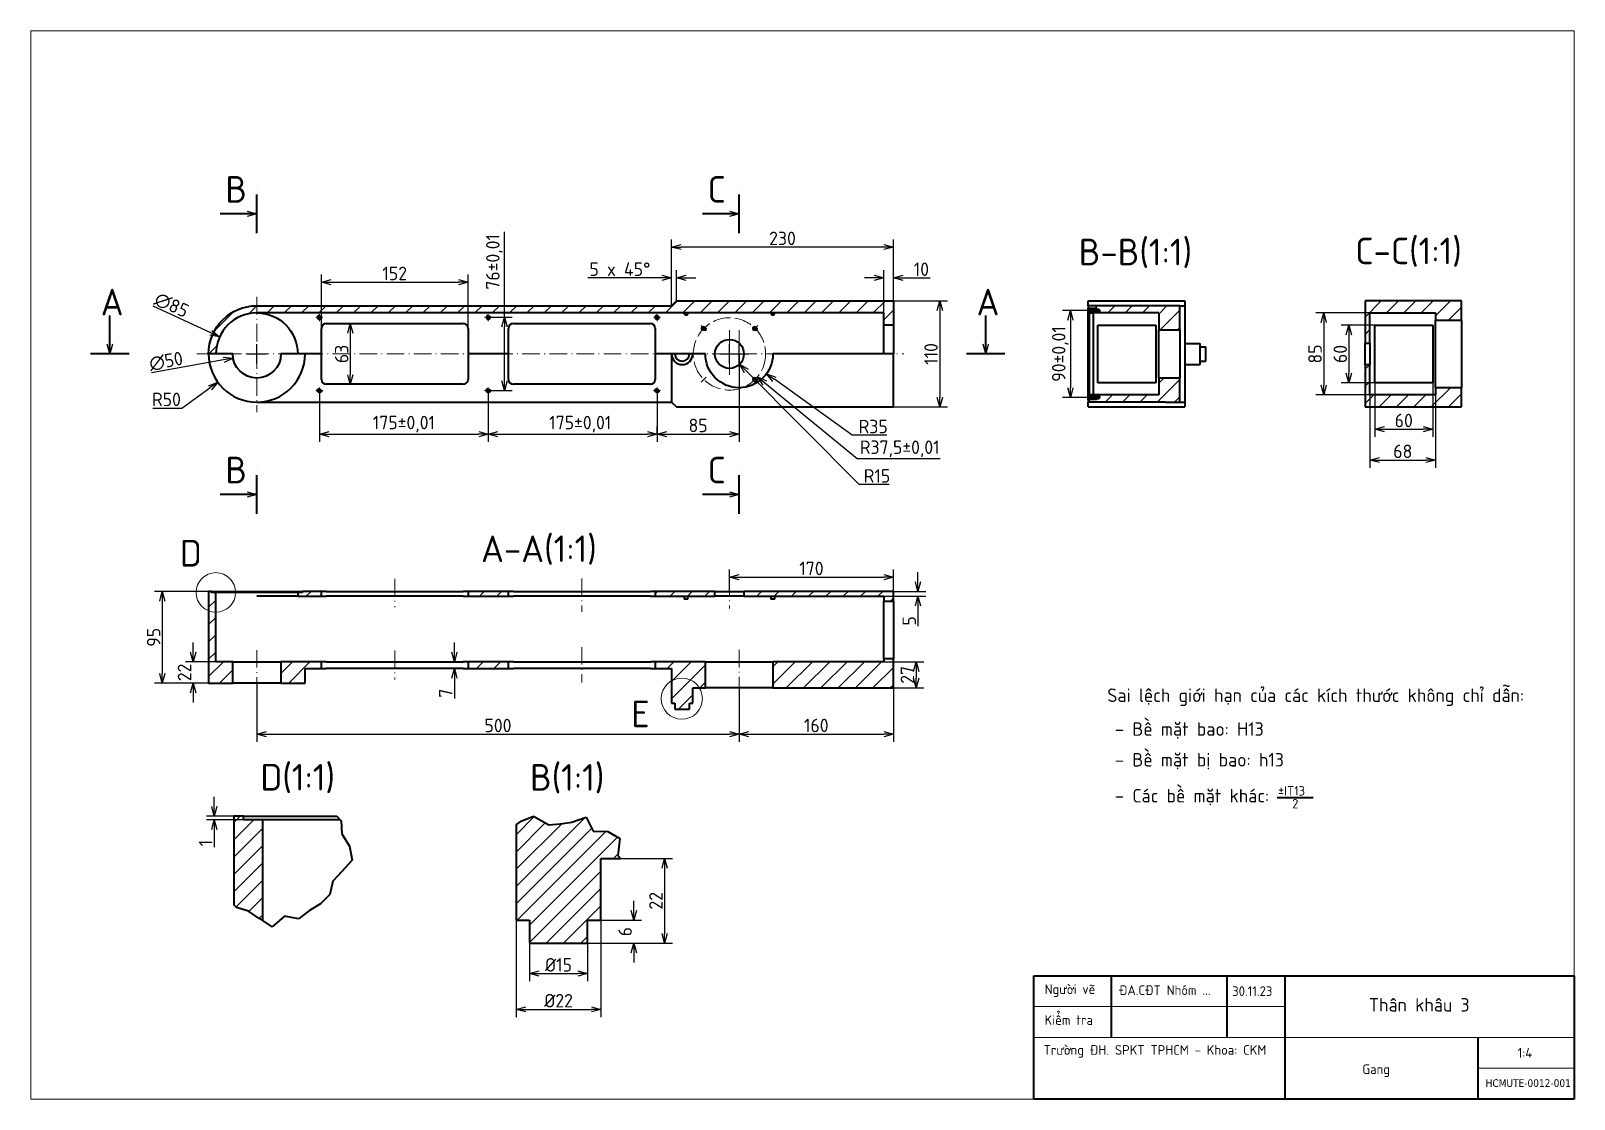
# Paper-space layout 'Sheet' of a CAD drawing. Header units: millimetres. Extents: x 10 to 410, y 10 to 287.
# The model-space entities are those that its viewports show. They can reach past a viewport. Long polylines and large blocks are cut down to what shows.
import ezdxf

# ---------------------------------------------------------------- set-up
doc = ezdxf.new("R2010")
doc.units = ezdxf.units.MM
doc.linetypes.add('Dash Dot', pattern=[7.03, 4.56, -1.14, 0.19, -1.14])
doc.linetypes.add('Dashed', pattern=[5.7, 4.56, -1.14])
for name, color, linetype, lineweight in [('AM_5', 3, 'Continuous', 25), ('DuongTam', 7, 'Dash Dot', 13), ('NetDam', 7, 'Continuous', 35), ('NetDut', 7, 'Dashed', 13), ('Netmanh', 5, 'Continuous', 13)]:
    doc.layers.add(name, color=color, linetype=linetype, lineweight=lineweight)
doc.styles.add('Note Text (ISO)', font='tcvn+7284-2003r.ttf')
doc.dimstyles.new('Default (ISO)', dxfattribs={"dimtxt": 3.5, "dimasz": 2.5, "dimexe": 2, "dimexo": 0, "dimgap": 0.5, "dimtad": 0, "dimtih": 1, "dimtoh": 1, "dimtxsty": 'Note Text (ISO)', "dimblk": 'OPEN30', "dimblk1": 'OPEN30', "dimblk2": 'OPEN90', "dimcen": 2.5, "dimclrd": 256, "dimclre": 256, "dimclrt": 256, "dimazin": 0, "dimtfac": 1, "dimtofl": 0, "dimtmove": 0, "dimatfit": 3, "dimldrblk": 'OPEN30', "dimfxl": 1, "dimtolj": 1, "dimtzin": 0, "dimlwd": -1, "dimlwe": -1, "dimarcsym": 0})
doc.dimstyles.new('Default (ISO)$0', dxfattribs={"dimtxt": 3.5, "dimasz": 2.5, "dimexe": 2, "dimexo": 0, "dimgap": 0.5, "dimtad": 1, "dimtxsty": 'Note Text (ISO)', "dimblk": 'OPEN30', "dimblk1": 'OPEN30', "dimblk2": 'OPEN90', "dimcen": 2.5, "dimclrd": 256, "dimclre": 256, "dimclrt": 256, "dimazin": 0, "dimtfac": 1, "dimtofl": 0, "dimtmove": 0, "dimatfit": 3, "dimldrblk": 'OPEN30', "dimfxl": 1, "dimtolj": 1, "dimtzin": 0, "dimlwd": -1, "dimlwe": -1, "dimarcsym": 0})
doc.dimstyles.new('Default (ISO)$3', dxfattribs={"dimtxt": 3.5, "dimasz": 2.5, "dimexe": 2, "dimexo": 0, "dimgap": 0.5, "dimtad": 1, "dimtxsty": 'Note Text (ISO)', "dimblk": 'OPEN30', "dimblk1": 'OPEN30', "dimblk2": 'OPEN90', "dimcen": 2.5, "dimclrd": 256, "dimclre": 256, "dimclrt": 256, "dimazin": 0, "dimtfac": 1, "dimtofl": 0, "dimtmove": 0, "dimatfit": 0, "dimldrblk": 'OPEN30', "dimfxl": 1, "dimtolj": 1, "dimtzin": 0, "dimlwd": -1, "dimlwe": -1, "dimarcsym": 0})
doc.dimstyles.new('Default (ISO)$4', dxfattribs={"dimtxt": 3.5, "dimasz": 2.5, "dimexe": 2, "dimexo": 0, "dimgap": 0.5, "dimtad": 1, "dimtih": 1, "dimtoh": 1, "dimtxsty": 'Note Text (ISO)', "dimblk": 'OPEN30', "dimblk1": 'OPEN30', "dimblk2": 'OPEN90', "dimcen": 2.5, "dimclrd": 256, "dimclre": 256, "dimclrt": 256, "dimazin": 0, "dimtfac": 1, "dimtofl": 0, "dimtmove": 0, "dimatfit": 3, "dimldrblk": 'OPEN30', "dimfxl": 1, "dimtolj": 1, "dimtzin": 0, "dimlwd": -1, "dimlwe": -1, "dimarcsym": 0})

psp = doc.layouts.new('Sheet')

# ---------------------------------------------------------------- texts
at = {"layer": 'NetDam', "style": 'Note Text (ISO)'}
for s, height, p in [('B', 6.9047, (60.4048, 242.4524)), ('C', 6.9047, (185.4048, 242.4524)), ('B-B(1:1)', 6.90467, (281.6075, 226.1938)), ('C-C(1:1)', 6.90467, (353.2851, 226.4866)), ('A', 6.9047, (28.1007, 213.2247)), ('A', 6.9047, (255.1038, 213.2247)), ('B', 6.9047, (60.4048, 169.6676)), ('C', 6.9047, (185.4048, 169.6676)), ('A-A(1:1)', 6.90467, (126.6946, 149.2531)), ('D', 6.9047, (48.6465, 148.1085)), ('E', 6.9047, (165.6412, 106.4203)), ('D(1:1)', 6.90467, (69.503, 90.0207)), ('B(1:1)', 6.90467, (139.3819, 89.9757))]:
    psp.add_text(s, height=height, dxfattribs=at).set_placement(p)
at = {"layer": 'NetDam', "attachment_point": 1}
for s, insert, char_height in [('{\\fTCVN 7284|b0|i0|c0|p34;Sai lệch giới hạn của các kích thước không chỉ dẫn:}', (288.981, 116.4826), 3.5), ('{\\fTCVN 7284|b0|i0|c0|p34; – Bề mặt bao: H13}', (288.8018, 107.7198), 3.5), ('{\\fTCVN 7284|b0|i0|c0|p34; – Bề mặt bị bao: h13}', (288.8018, 99.7511), 3.5), ('{\\fTCVN 7284|b0|i0|c0|p34; – Các bề mặt khác: }', (288.8018, 90.4217), 3.5), ('{\\fTCVN 7284|b0|i0|c0|p34;±IT13}', (333.2532, 91.1678), 2.45), ('{\\fTCVN 7284|b0|i0|c0|p34;2}', (336.9224, 87.8237), 2.45), ('{\\fTCVN 7284|b0|i0|c0|p34;Người vẽ}', (272.75, 39.75), 2.5), ('{\\fTCVN 7284|b0|i0|c0|p34;ĐA.CĐT Nhóm ...}', (292.04, 39.5113), 2.5), ('{\\fTCVN 7284|b0|i0|c0|p34;30.11.23}', (321.374, 39.25), 2.5), ('{\\fTCVN 7284|b0|i0|c0|p34;Thân khâu 3}', (356.8032, 36.2118), 3.5), ('{\\fTCVN 7284|b0|i0|c0|p34;Kiểm tra}', (272.75, 31.75), 2.5), ('{\\fTCVN 7284|b0|i0|c0|p34;Trường ĐH. SPKT TPHCM - Khoa: CKM}', (272.498, 24), 2.5), ('{\\fTCVN 7284|b0|i0|c0|p34;1:4}', (395.374, 23.25), 2.5), ('{\\fTCVN 7284|b0|i0|c0|p34;Gang}', (355.11, 19), 2.5), ('{\\fTahoma|b0|i0|c0|p34;\\H0.79167x;HCMUTE-0012-001}', (387.0564, 15.1551), 2.5)]:
    psp.add_mtext(s, dxfattribs=dict(at, insert=insert, char_height=char_height))

msp = doc.modelspace()

# ---------------------------------------------------------------- blocks, each defined once
blk = doc.blocks.new('_Open30')
at = {"color": 0, "linetype": 'ByBlock', "lineweight": -2}
for p, q in [((-1, 0.27), (0, 0)), ((0, 0), (-1, -0.27)), ((0, 0), (-1, 0))]:
    blk.add_line(p, q, dxfattribs=at)
blk = doc.blocks.new('*D12')
at = {"layer": 'AM_5', "linetype": 'Continuous', "transparency": 16777216}
blk.add_line((56.65, 208.72), (41.73, 215.6), dxfattribs=at)
at = {"layer": 'AM_5', "transparency": 16777216}
for p, q in [((68.57, 200.72), (68.57, 205.72)), ((66.07, 203.22), (71.07, 203.22))]:
    blk.add_line(p, q, dxfattribs=at)
at = {"layer": 'Defpoints', "color": 0, "transparency": 16777216}
for p in [(58.92, 207.67), (78.22, 198.78)]:
    blk.add_point(p, dxfattribs=at)
at = {"layer": 'AM_5', "transparency": 16777216, "xscale": 2.5, "yscale": 2.5, "zscale": 2.5, "rotation": 335.2535817564287}
blk.add_blockref('_Open30', (58.92, 207.67), dxfattribs=at)
at = {"layer": 'AM_5', "transparency": 16777216, "insert": (46.46, 215.89), "char_height": 3.5, "attachment_point": 5, "rotation": 335.2536, "style": 'Note Text (ISO)'}
blk.add_mtext('\\A1;∅85', dxfattribs=at)
blk = doc.blocks.new('_Open90')
at = {"color": 0, "linetype": 'ByBlock', "lineweight": -2}
for p, q in [((0, 0), (-1, 0)), ((-0.5, 0.5), (0, 0)), ((0, 0), (-0.5, -0.5))]:
    blk.add_line(p, q, dxfattribs=at)
blk = doc.blocks.new('*D13')
at = {"layer": 'AM_5', "transparency": 16777216}
for p, q in [((68.57, 200.72), (68.57, 205.72)), ((66.07, 203.22), (71.07, 203.22))]:
    blk.add_line(p, q, dxfattribs=at)
at = {"layer": 'AM_5', "linetype": 'Continuous', "transparency": 16777216}
blk.add_line((59.95, 201.69), (41.31, 198.36), dxfattribs=at)
at = {"layer": 'Defpoints', "color": 0, "transparency": 16777216}
for p in [(74.72, 204.32), (62.41, 202.13)]:
    blk.add_point(p, dxfattribs=at)
at = {"layer": 'AM_5', "transparency": 16777216, "xscale": 2.5, "yscale": 2.5, "zscale": 2.5, "rotation": 10.1135284750864}
blk.add_blockref('_Open30', (62.41, 202.13), dxfattribs=at)
at = {"layer": 'AM_5', "transparency": 16777216, "insert": (45.03, 201.31), "char_height": 3.5, "attachment_point": 5, "rotation": 10.1135, "style": 'Note Text (ISO)'}
blk.add_mtext('\\A1;∅50', dxfattribs=at)
blk = doc.blocks.new('*D14')
at = {"layer": 'AM_5', "transparency": 16777216}
for p, q in [((68.57, 200.72), (68.57, 205.72)), ((66.07, 203.22), (71.07, 203.22))]:
    blk.add_line(p, q, dxfattribs=at)
at = {"layer": 'AM_5', "linetype": 'Continuous', "transparency": 16777216}
for p, q in [((49.15, 189.19), (56.41, 194.44)), ((41.65, 189.19), (49.15, 189.19))]:
    blk.add_line(p, q, dxfattribs=at)
at = {"layer": 'Defpoints', "color": 0, "transparency": 16777216}
for p in [(68.57, 203.22), (58.44, 195.9)]:
    blk.add_point(p, dxfattribs=at)
at = {"layer": 'AM_5', "transparency": 16777216, "xscale": 2.5, "yscale": 2.5, "zscale": 2.5, "rotation": 35.85351249773588}
blk.add_blockref('_Open30', (58.44, 195.9), dxfattribs=at)
at = {"layer": 'AM_5', "transparency": 16777216, "insert": (45.15, 191.44), "char_height": 3.5, "attachment_point": 5, "style": 'Note Text (ISO)'}
blk.add_mtext('\\A1;R50', dxfattribs=at)
blk = doc.blocks.new('*D15')
at = {"layer": 'AM_5', "linetype": 'Continuous', "transparency": 16777216}
for p, q in [((86.57, 211.1), (94.8, 211.1)), ((92.8, 208.6), (92.8, 197.85)), ((86.57, 195.35), (94.8, 195.35))]:
    blk.add_line(p, q, dxfattribs=at)
at = {"layer": 'Defpoints', "color": 0, "transparency": 16777216}
for p in [(86.57, 211.1), (86.57, 195.35), (92.8, 195.35)]:
    blk.add_point(p, dxfattribs=at)
at = {"layer": 'AM_5', "transparency": 16777216, "xscale": 2.5, "yscale": 2.5, "zscale": 2.5}
for p, rotation in [((92.8, 211.1), 90), ((92.8, 195.35), 270)]:
    blk.add_blockref('_Open30', p, dxfattribs=dict(at, rotation=rotation))
at = {"layer": 'AM_5', "transparency": 16777216, "insert": (90.55, 203.22), "char_height": 3.5, "attachment_point": 5, "rotation": 90, "style": 'Note Text (ISO)'}
blk.add_mtext('\\A1;63', dxfattribs=at)
blk = doc.blocks.new('*D16')
at = {"layer": 'AM_5', "linetype": 'Continuous', "transparency": 16777216}
for p, q in [((132.75, 212.72), (132.75, 234.86)), ((128.57, 212.72), (134.75, 212.72)), ((132.75, 196.22), (132.75, 210.22)), ((128.57, 193.72), (134.75, 193.72))]:
    blk.add_line(p, q, dxfattribs=at)
at = {"layer": 'Defpoints', "color": 0, "transparency": 16777216}
for p in [(128.57, 212.72), (128.57, 193.72), (132.75, 193.72)]:
    blk.add_point(p, dxfattribs=at)
at = {"layer": 'AM_5', "transparency": 16777216, "xscale": 2.5, "yscale": 2.5, "zscale": 2.5}
for p, rotation in [((132.75, 212.72), 90), ((132.75, 193.72), 270)]:
    blk.add_blockref('_Open30', p, dxfattribs=dict(at, rotation=rotation))
at = {"layer": 'AM_5', "transparency": 16777216, "insert": (130.15, 227.1), "char_height": 3.5, "attachment_point": 5, "rotation": 90, "style": 'Note Text (ISO)'}
blk.add_mtext('\\A1;76{}{\\C2;%%p0,01}', dxfattribs=at)
blk = doc.blocks.new('*D17')
at = {"layer": 'AM_5', "linetype": 'Continuous', "transparency": 16777216}
for p, q in [((85.32, 209.85), (85.32, 223.85)), ((87.82, 221.85), (120.82, 221.85)), ((123.32, 209.85), (123.32, 223.85))]:
    blk.add_line(p, q, dxfattribs=at)
at = {"layer": 'Defpoints', "color": 0, "transparency": 16777216}
for p in [(123.32, 221.85), (85.32, 209.85), (123.32, 209.85)]:
    blk.add_point(p, dxfattribs=at)
at = {"layer": 'AM_5', "transparency": 16777216, "xscale": 2.5, "yscale": 2.5, "zscale": 2.5, "rotation": 180}
blk.add_blockref('_Open30', (85.32, 221.85), dxfattribs=at)
at = {"layer": 'AM_5', "transparency": 16777216, "xscale": 2.5, "yscale": 2.5, "zscale": 2.5}
blk.add_blockref('_Open30', (123.32, 221.85), dxfattribs=at)
at = {"layer": 'AM_5', "transparency": 16777216, "insert": (104.32, 224.1), "char_height": 3.5, "attachment_point": 5, "style": 'Note Text (ISO)'}
blk.add_mtext('\\A1;152', dxfattribs=at)
blk = doc.blocks.new('*D18')
at = {"layer": 'AM_5', "linetype": 'Continuous', "transparency": 16777216}
for p, q in [((84.82, 193.72), (84.82, 180.43)), ((128.57, 193.72), (128.57, 180.43)), ((87.32, 182.43), (126.07, 182.43))]:
    blk.add_line(p, q, dxfattribs=at)
at = {"layer": 'Defpoints', "color": 0, "transparency": 16777216}
for p in [(84.82, 193.72), (128.57, 193.72), (128.57, 182.43)]:
    blk.add_point(p, dxfattribs=at)
at = {"layer": 'AM_5', "transparency": 16777216, "xscale": 2.5, "yscale": 2.5, "zscale": 2.5, "rotation": 180}
blk.add_blockref('_Open30', (84.82, 182.43), dxfattribs=at)
at = {"layer": 'AM_5', "transparency": 16777216, "xscale": 2.5, "yscale": 2.5, "zscale": 2.5}
blk.add_blockref('_Open30', (128.57, 182.43), dxfattribs=at)
at = {"layer": 'AM_5', "transparency": 16777216, "insert": (106.69, 185.03), "char_height": 3.5, "attachment_point": 5, "style": 'Note Text (ISO)'}
blk.add_mtext('\\A1;175±0,01', dxfattribs=at)
blk = doc.blocks.new('*D19')
at = {"layer": 'AM_5', "linetype": 'Continuous', "transparency": 16777216}
for p, q in [((128.57, 193.72), (128.57, 180.43)), ((172.32, 193.72), (172.32, 180.43)), ((131.07, 182.43), (169.82, 182.43))]:
    blk.add_line(p, q, dxfattribs=at)
at = {"layer": 'Defpoints', "color": 0, "transparency": 16777216}
for p in [(128.57, 193.72), (172.32, 193.72), (172.32, 182.43)]:
    blk.add_point(p, dxfattribs=at)
at = {"layer": 'AM_5', "transparency": 16777216, "xscale": 2.5, "yscale": 2.5, "zscale": 2.5, "rotation": 180}
blk.add_blockref('_Open30', (128.57, 182.43), dxfattribs=at)
at = {"layer": 'AM_5', "transparency": 16777216, "xscale": 2.5, "yscale": 2.5, "zscale": 2.5}
blk.add_blockref('_Open30', (172.32, 182.43), dxfattribs=at)
at = {"layer": 'AM_5', "transparency": 16777216, "insert": (152.4, 185.03), "char_height": 3.5, "attachment_point": 5, "style": 'Note Text (ISO)'}
blk.add_mtext('\\A1;175±0,01', dxfattribs=at)
blk = doc.blocks.new('*U20')
at = {"layer": 'NetDut'}
blk.add_line((0.66, -0.66), (-0.66, 0.66), dxfattribs=at)
blk = doc.blocks.new('*U21')
at = {"layer": 'NetDut', "color": 0, "linetype": 'ByBlock', "lineweight": -2, "transparency": 16777216}
blk.add_blockref('*U20', (184.39, 178.78), dxfattribs=at)
for p, rotation in [((197.75, 178.78), 270), ((184.39, 165.42), 90.00000000000001), ((197.75, 165.42), 180)]:
    blk.add_blockref('*U20', p, dxfattribs=dict(at, rotation=rotation))
blk = doc.blocks.new('*D22')
at = {"layer": 'AM_5', "linetype": 'Continuous', "transparency": 16777216}
for p, q in [((176.07, 215.72), (176.07, 224.94)), ((177.32, 216.97), (177.32, 224.94)), ((173.57, 222.94), (154.32, 222.94)), ((179.82, 222.94), (182.32, 222.94))]:
    blk.add_line(p, q, dxfattribs=at)
at = {"layer": 'Defpoints', "color": 0, "transparency": 16777216}
for p in [(177.32, 222.94), (177.32, 216.97), (176.07, 215.72)]:
    blk.add_point(p, dxfattribs=at)
at = {"layer": 'AM_5', "transparency": 16777216, "xscale": 2.5, "yscale": 2.5, "zscale": 2.5}
blk.add_blockref('_Open30', (176.07, 222.94), dxfattribs=at)
at = {"layer": 'AM_5', "transparency": 16777216, "xscale": 2.5, "yscale": 2.5, "zscale": 2.5, "rotation": 180}
blk.add_blockref('_Open30', (177.32, 222.94), dxfattribs=at)
at = {"layer": 'AM_5', "transparency": 16777216, "insert": (162.69, 225.2), "char_height": 3.5, "attachment_point": 5, "style": 'Note Text (ISO)'}
blk.add_mtext('\\A1;5 x 45%%D', dxfattribs=at)
blk = doc.blocks.new('*D23')
at = {"layer": 'AM_5', "linetype": 'Continuous', "transparency": 16777216}
for p, q in [((176.07, 215.72), (176.07, 232.94)), ((233.57, 216.97), (233.57, 232.94)), ((231.07, 230.94), (178.57, 230.94))]:
    blk.add_line(p, q, dxfattribs=at)
at = {"layer": 'Defpoints', "color": 0, "transparency": 16777216}
for p in [(176.07, 230.94), (233.57, 216.97), (176.07, 215.72)]:
    blk.add_point(p, dxfattribs=at)
at = {"layer": 'AM_5', "transparency": 16777216, "xscale": 2.5, "yscale": 2.5, "zscale": 2.5, "rotation": 180}
blk.add_blockref('_Open30', (176.07, 230.94), dxfattribs=at)
at = {"layer": 'AM_5', "transparency": 16777216, "xscale": 2.5, "yscale": 2.5, "zscale": 2.5}
blk.add_blockref('_Open30', (233.57, 230.94), dxfattribs=at)
at = {"layer": 'AM_5', "transparency": 16777216, "insert": (204.82, 233.19), "char_height": 3.5, "attachment_point": 5, "style": 'Note Text (ISO)'}
blk.add_mtext('\\A1;230', dxfattribs=at)
blk = doc.blocks.new('*D24')
at = {"layer": 'AM_5', "linetype": 'Continuous', "transparency": 16777216}
for p, q in [((193.57, 203.22), (193.57, 180.43)), ((172.32, 182.43), (172.32, 184.43)), ((174.82, 182.43), (191.07, 182.43))]:
    blk.add_line(p, q, dxfattribs=at)
at = {"layer": 'Defpoints', "color": 0, "transparency": 16777216}
for p in [(193.57, 203.22), (172.32, 182.43), (193.57, 182.43)]:
    blk.add_point(p, dxfattribs=at)
at = {"layer": 'AM_5', "transparency": 16777216, "xscale": 2.5, "yscale": 2.5, "zscale": 2.5, "rotation": 180}
blk.add_blockref('_Open30', (172.32, 182.43), dxfattribs=at)
at = {"layer": 'AM_5', "transparency": 16777216, "xscale": 2.5, "yscale": 2.5, "zscale": 2.5}
blk.add_blockref('_Open30', (193.57, 182.43), dxfattribs=at)
at = {"layer": 'AM_5', "transparency": 16777216, "insert": (182.94, 184.68), "char_height": 3.5, "attachment_point": 5, "style": 'Note Text (ISO)'}
blk.add_mtext('\\A1;85', dxfattribs=at)
blk = doc.blocks.new('*D25')
at = {"layer": 'AM_5', "linetype": 'Continuous', "transparency": 16777216}
for p, q in [((231.07, 213.85), (231.07, 224.94)), ((233.57, 216.97), (233.57, 224.94)), ((228.57, 222.94), (226.07, 222.94)), ((236.07, 222.94), (243.07, 222.94))]:
    blk.add_line(p, q, dxfattribs=at)
at = {"layer": 'Defpoints', "color": 0, "transparency": 16777216}
for p in [(233.57, 222.94), (233.57, 216.97), (231.07, 213.85)]:
    blk.add_point(p, dxfattribs=at)
at = {"layer": 'AM_5', "transparency": 16777216, "xscale": 2.5, "yscale": 2.5, "zscale": 2.5}
blk.add_blockref('_Open30', (231.07, 222.94), dxfattribs=at)
at = {"layer": 'AM_5', "transparency": 16777216, "xscale": 2.5, "yscale": 2.5, "zscale": 2.5, "rotation": 180}
blk.add_blockref('_Open30', (233.57, 222.94), dxfattribs=at)
at = {"layer": 'AM_5', "transparency": 16777216, "insert": (240.82, 225.19), "char_height": 3.5, "attachment_point": 5, "style": 'Note Text (ISO)'}
blk.add_mtext('\\A1;10', dxfattribs=at)
blk = doc.blocks.new('*D26')
at = {"layer": 'AM_5', "linetype": 'Continuous', "transparency": 16777216}
for p, q in [((233.57, 216.97), (247.57, 216.97)), ((245.57, 214.47), (245.57, 191.97)), ((233.57, 189.47), (247.57, 189.47))]:
    blk.add_line(p, q, dxfattribs=at)
at = {"layer": 'Defpoints', "color": 0, "transparency": 16777216}
for p in [(233.57, 216.97), (233.57, 189.47), (245.57, 189.47)]:
    blk.add_point(p, dxfattribs=at)
at = {"layer": 'AM_5', "transparency": 16777216, "xscale": 2.5, "yscale": 2.5, "zscale": 2.5}
for p, rotation in [((245.57, 216.97), 90), ((245.57, 189.47), 270)]:
    blk.add_blockref('_Open30', p, dxfattribs=dict(at, rotation=rotation))
at = {"layer": 'AM_5', "transparency": 16777216, "insert": (243.32, 203.22), "char_height": 3.5, "attachment_point": 5, "rotation": 90, "style": 'Note Text (ISO)'}
blk.add_mtext('\\A1;110', dxfattribs=at)
blk = doc.blocks.new('*D30')
at = {"layer": 'AM_5', "transparency": 16777216}
for p, q in [((193.57, 200.72), (193.57, 205.72)), ((191.07, 203.22), (196.07, 203.22))]:
    blk.add_line(p, q, dxfattribs=at)
at = {"layer": 'AM_5', "linetype": 'Continuous', "transparency": 16777216}
for p, q in [((222.84, 182.15), (202.7, 196.65)), ((231.83, 182.15), (222.84, 182.15))]:
    blk.add_line(p, q, dxfattribs=at)
at = {"layer": 'Defpoints', "color": 0, "transparency": 16777216}
for p in [(193.57, 203.22), (200.67, 198.11)]:
    blk.add_point(p, dxfattribs=at)
at = {"layer": 'AM_5', "transparency": 16777216, "xscale": 2.5, "yscale": 2.5, "zscale": 2.5, "rotation": 144.2528521503853}
blk.add_blockref('_Open30', (200.67, 198.11), dxfattribs=at)
at = {"layer": 'AM_5', "transparency": 16777216, "insert": (228.33, 184.4), "char_height": 3.5, "attachment_point": 5, "style": 'Note Text (ISO)'}
blk.add_mtext('\\A1;R35', dxfattribs=at)
blk = doc.blocks.new('*D31')
at = {"layer": 'AM_5', "transparency": 16777216}
for p, q in [((191.07, 200.72), (191.07, 205.72)), ((188.57, 203.22), (193.57, 203.22))]:
    blk.add_line(p, q, dxfattribs=at)
at = {"layer": 'AM_5', "linetype": 'Continuous', "transparency": 16777216}
for p, q in [((224.2, 176.03), (200.25, 195.69)), ((245.7, 176.03), (224.2, 176.03))]:
    blk.add_line(p, q, dxfattribs=at)
at = {"layer": 'Defpoints', "color": 0, "transparency": 16777216}
for p in [(191.07, 203.22), (198.31, 197.28)]:
    blk.add_point(p, dxfattribs=at)
at = {"layer": 'AM_5', "transparency": 16777216, "xscale": 2.5, "yscale": 2.5, "zscale": 2.5, "rotation": 140.6210677194201}
blk.add_blockref('_Open30', (198.31, 197.28), dxfattribs=at)
at = {"layer": 'AM_5', "transparency": 16777216, "insert": (235.2, 178.63), "char_height": 3.5, "attachment_point": 5, "style": 'Note Text (ISO)'}
blk.add_mtext('\\A1;R37,5{}{\\C2;%%p0,01}', dxfattribs=at)
blk = doc.blocks.new('*D32')
at = {"layer": 'AM_5', "transparency": 16777216}
for p, q in [((191.07, 200.72), (191.07, 205.72)), ((188.57, 203.22), (193.57, 203.22))]:
    blk.add_line(p, q, dxfattribs=at)
at = {"layer": 'AM_5', "linetype": 'Continuous', "transparency": 16777216}
for p, q in [((224.7, 169.35), (195.47, 198.79)), ((232.46, 169.35), (224.7, 169.35))]:
    blk.add_line(p, q, dxfattribs=at)
at = {"layer": 'Defpoints', "color": 0, "transparency": 16777216}
for p in [(191.07, 203.22), (193.71, 200.56)]:
    blk.add_point(p, dxfattribs=at)
at = {"layer": 'AM_5', "transparency": 16777216, "xscale": 2.5, "yscale": 2.5, "zscale": 2.5, "rotation": 134.7881764772438}
blk.add_blockref('_Open30', (193.71, 200.56), dxfattribs=at)
at = {"layer": 'AM_5', "transparency": 16777216, "insert": (229.31, 171.6), "char_height": 3.5, "attachment_point": 5, "style": 'Note Text (ISO)'}
blk.add_mtext('\\A1;R15', dxfattribs=at)
blk = doc.blocks.new('*D34')
at = {"layer": 'AM_5', "linetype": 'Continuous', "transparency": 16777216}
for p, q in [((286.32, 214.47), (277.43, 214.47)), ((279.43, 211.97), (279.43, 194.47)), ((286.32, 191.97), (277.43, 191.97))]:
    blk.add_line(p, q, dxfattribs=at)
at = {"layer": 'Defpoints', "color": 0, "transparency": 16777216}
for p in [(286.32, 214.47), (279.43, 191.97), (286.32, 191.97)]:
    blk.add_point(p, dxfattribs=at)
at = {"layer": 'AM_5', "transparency": 16777216, "xscale": 2.5, "yscale": 2.5, "zscale": 2.5}
for p, rotation in [((279.43, 214.47), 90), ((279.43, 191.97), 270)]:
    blk.add_blockref('_Open30', p, dxfattribs=dict(at, rotation=rotation))
at = {"layer": 'AM_5', "transparency": 16777216, "insert": (276.83, 203.22), "char_height": 3.5, "attachment_point": 5, "rotation": 90, "style": 'Note Text (ISO)'}
blk.add_mtext('\\A1;90{}{\\C2;%%p0,01}', dxfattribs=at)
blk = doc.blocks.new('*D35')
at = {"layer": 'AM_5', "linetype": 'Continuous', "transparency": 16777216}
for p, q in [((358.34, 210.72), (349.63, 210.72)), ((351.63, 208.22), (351.63, 198.22)), ((358.34, 195.72), (349.63, 195.72))]:
    blk.add_line(p, q, dxfattribs=at)
at = {"layer": 'Defpoints', "color": 0, "transparency": 16777216}
for p in [(358.34, 210.72), (351.63, 195.72), (358.34, 195.72)]:
    blk.add_point(p, dxfattribs=at)
at = {"layer": 'AM_5', "transparency": 16777216, "xscale": 2.5, "yscale": 2.5, "zscale": 2.5}
for p, rotation in [((351.63, 210.72), 90), ((351.63, 195.72), 270)]:
    blk.add_blockref('_Open30', p, dxfattribs=dict(at, rotation=rotation))
at = {"layer": 'AM_5', "transparency": 16777216, "insert": (349.38, 203.22), "char_height": 3.5, "attachment_point": 5, "rotation": 90, "style": 'Note Text (ISO)'}
blk.add_mtext('\\A1;60', dxfattribs=at)
blk = doc.blocks.new('*D36')
at = {"layer": 'AM_5', "linetype": 'Continuous', "transparency": 16777216}
for p, q in [((357.09, 213.85), (343.09, 213.85)), ((345.09, 211.35), (345.09, 195.1)), ((357.09, 192.6), (343.09, 192.6))]:
    blk.add_line(p, q, dxfattribs=at)
at = {"layer": 'Defpoints', "color": 0, "transparency": 16777216}
for p in [(357.09, 213.85), (345.09, 192.6), (357.09, 192.6)]:
    blk.add_point(p, dxfattribs=at)
at = {"layer": 'AM_5', "transparency": 16777216, "xscale": 2.5, "yscale": 2.5, "zscale": 2.5}
for p, rotation in [((345.09, 213.85), 90), ((345.09, 192.6), 270)]:
    blk.add_blockref('_Open30', p, dxfattribs=dict(at, rotation=rotation))
at = {"layer": 'AM_5', "transparency": 16777216, "insert": (342.84, 203.22), "char_height": 3.5, "attachment_point": 5, "rotation": 90, "style": 'Note Text (ISO)'}
blk.add_mtext('\\A1;85', dxfattribs=at)
blk = doc.blocks.new('*D37')
at = {"layer": 'AM_5', "linetype": 'Continuous', "transparency": 16777216}
for p, q in [((358.34, 195.72), (358.34, 181.72)), ((373.34, 195.72), (373.34, 181.72)), ((360.84, 183.72), (370.84, 183.72))]:
    blk.add_line(p, q, dxfattribs=at)
at = {"layer": 'Defpoints', "color": 0, "transparency": 16777216}
for p in [(358.34, 195.72), (373.34, 195.72), (373.34, 183.72)]:
    blk.add_point(p, dxfattribs=at)
at = {"layer": 'AM_5', "transparency": 16777216, "xscale": 2.5, "yscale": 2.5, "zscale": 2.5, "rotation": 180}
blk.add_blockref('_Open30', (358.34, 183.72), dxfattribs=at)
at = {"layer": 'AM_5', "transparency": 16777216, "xscale": 2.5, "yscale": 2.5, "zscale": 2.5}
blk.add_blockref('_Open30', (373.34, 183.72), dxfattribs=at)
at = {"layer": 'AM_5', "transparency": 16777216, "insert": (365.84, 185.97), "char_height": 3.5, "attachment_point": 5, "style": 'Note Text (ISO)'}
blk.add_mtext('\\A1;60', dxfattribs=at)
blk = doc.blocks.new('*D38')
at = {"layer": 'AM_5', "linetype": 'Continuous', "transparency": 16777216}
for p, q in [((357.09, 192.6), (357.09, 173.72)), ((374.09, 192.6), (374.09, 173.72)), ((359.59, 175.72), (371.59, 175.72))]:
    blk.add_line(p, q, dxfattribs=at)
at = {"layer": 'Defpoints', "color": 0, "transparency": 16777216}
for p in [(357.09, 192.6), (374.09, 192.6), (374.09, 175.72)]:
    blk.add_point(p, dxfattribs=at)
at = {"layer": 'AM_5', "transparency": 16777216, "xscale": 2.5, "yscale": 2.5, "zscale": 2.5, "rotation": 180}
blk.add_blockref('_Open30', (357.09, 175.72), dxfattribs=at)
at = {"layer": 'AM_5', "transparency": 16777216, "xscale": 2.5, "yscale": 2.5, "zscale": 2.5}
blk.add_blockref('_Open30', (374.09, 175.72), dxfattribs=at)
at = {"layer": 'AM_5', "transparency": 16777216, "insert": (365.59, 177.97), "char_height": 3.5, "attachment_point": 5, "style": 'Note Text (ISO)'}
blk.add_mtext('\\A1;68', dxfattribs=at)
blk = doc.blocks.new('*D39')
at = {"layer": 'AM_5', "linetype": 'Continuous', "transparency": 16777216}
for p, q in [((56.07, 141.64), (42.07, 141.64)), ((44.07, 139.14), (44.07, 120.39)), ((56.07, 117.89), (42.07, 117.89))]:
    blk.add_line(p, q, dxfattribs=at)
at = {"layer": 'Defpoints', "color": 0, "transparency": 16777216}
for p in [(56.07, 141.64), (44.07, 117.89), (56.07, 117.89)]:
    blk.add_point(p, dxfattribs=at)
at = {"layer": 'AM_5', "transparency": 16777216, "xscale": 2.5, "yscale": 2.5, "zscale": 2.5}
for p, rotation in [((44.07, 141.64), 90), ((44.07, 117.89), 270)]:
    blk.add_blockref('_Open30', p, dxfattribs=dict(at, rotation=rotation))
at = {"layer": 'AM_5', "transparency": 16777216, "insert": (41.82, 129.76), "char_height": 3.5, "attachment_point": 5, "rotation": 90, "style": 'Note Text (ISO)'}
blk.add_mtext('\\A1;95', dxfattribs=at)
blk = doc.blocks.new('*D40')
at = {"layer": 'AM_5', "linetype": 'Continuous', "transparency": 16777216}
for p, q in [((52.07, 125.89), (52.07, 128.39)), ((57.94, 123.39), (50.07, 123.39)), ((56.07, 117.89), (50.07, 117.89)), ((52.07, 115.39), (52.07, 112.89))]:
    blk.add_line(p, q, dxfattribs=at)
at = {"layer": 'Defpoints', "color": 0, "transparency": 16777216}
for p in [(57.94, 123.39), (52.07, 117.89), (56.07, 117.89)]:
    blk.add_point(p, dxfattribs=at)
at = {"layer": 'AM_5', "transparency": 16777216, "xscale": 2.5, "yscale": 2.5, "zscale": 2.5}
for p, rotation in [((52.07, 123.39), 270), ((52.07, 117.89), 90)]:
    blk.add_blockref('_Open30', p, dxfattribs=dict(at, rotation=rotation))
at = {"layer": 'AM_5', "transparency": 16777216, "insert": (49.82, 120.64), "char_height": 3.5, "attachment_point": 5, "rotation": 90, "style": 'Note Text (ISO)'}
blk.add_mtext('\\A1;22', dxfattribs=at)
blk = doc.blocks.new('*D41')
at = {"layer": 'AM_5', "linetype": 'Continuous', "transparency": 16777216}
for p, q in [((119.77, 125.89), (119.77, 128.39)), ((123.32, 123.39), (117.77, 123.39)), ((123.32, 121.64), (117.77, 121.64)), ((119.77, 119.14), (119.77, 113.89))]:
    blk.add_line(p, q, dxfattribs=at)
at = {"layer": 'Defpoints', "color": 0, "transparency": 16777216}
for p in [(119.77, 121.64), (123.32, 123.39), (123.32, 121.64)]:
    blk.add_point(p, dxfattribs=at)
at = {"layer": 'AM_5', "transparency": 16777216, "xscale": 2.5, "yscale": 2.5, "zscale": 2.5}
for p, rotation in [((119.77, 123.39), 270), ((119.77, 121.64), 90)]:
    blk.add_blockref('_Open30', p, dxfattribs=dict(at, rotation=rotation))
at = {"layer": 'AM_5', "transparency": 16777216, "insert": (117.52, 115.26), "char_height": 3.5, "attachment_point": 5, "rotation": 90, "style": 'Note Text (ISO)'}
blk.add_mtext('\\A1;7', dxfattribs=at)
blk = doc.blocks.new('*D42')
at = {"layer": 'AM_5', "linetype": 'Continuous', "transparency": 16777216}
for p, q in [((239.93, 144.14), (239.93, 146.64)), ((231.07, 140.39), (241.93, 140.39)), ((233.57, 141.64), (241.93, 141.64)), ((239.93, 137.89), (239.93, 132.64))]:
    blk.add_line(p, q, dxfattribs=at)
at = {"layer": 'Defpoints', "color": 0, "transparency": 16777216}
for p in [(231.07, 140.39), (233.57, 141.64), (239.93, 140.39)]:
    blk.add_point(p, dxfattribs=at)
at = {"layer": 'AM_5', "transparency": 16777216, "xscale": 2.5, "yscale": 2.5, "zscale": 2.5}
for p, rotation in [((239.93, 141.64), 270), ((239.93, 140.39), 90)]:
    blk.add_blockref('_Open30', p, dxfattribs=dict(at, rotation=rotation))
at = {"layer": 'AM_5', "transparency": 16777216, "insert": (237.68, 134.01), "char_height": 3.5, "attachment_point": 5, "rotation": 90, "style": 'Note Text (ISO)'}
blk.add_mtext('\\A1;5', dxfattribs=at)
blk = doc.blocks.new('*D43')
at = {"layer": 'AM_5', "linetype": 'Continuous', "transparency": 16777216}
for p, q in [((231.07, 123.39), (241.44, 123.39)), ((239.44, 120.89), (239.44, 119.14)), ((233.57, 116.64), (241.44, 116.64))]:
    blk.add_line(p, q, dxfattribs=at)
at = {"layer": 'Defpoints', "color": 0, "transparency": 16777216}
for p in [(231.07, 123.39), (233.57, 116.64), (239.44, 116.64)]:
    blk.add_point(p, dxfattribs=at)
at = {"layer": 'AM_5', "transparency": 16777216, "xscale": 2.5, "yscale": 2.5, "zscale": 2.5}
for p, rotation in [((239.44, 123.39), 90), ((239.44, 116.64), 270)]:
    blk.add_blockref('_Open30', p, dxfattribs=dict(at, rotation=rotation))
at = {"layer": 'AM_5', "transparency": 16777216, "insert": (237.19, 120.01), "char_height": 3.5, "attachment_point": 5, "rotation": 90, "style": 'Note Text (ISO)'}
blk.add_mtext('\\A1;27', dxfattribs=at)
blk = doc.blocks.new('*D44')
at = {"layer": 'AM_5', "linetype": 'Continuous', "transparency": 16777216}
for p, q in [((68.57, 117.89), (68.57, 102.64)), ((193.57, 116.64), (193.57, 102.64)), ((71.07, 104.64), (191.07, 104.64))]:
    blk.add_line(p, q, dxfattribs=at)
at = {"layer": 'Defpoints', "color": 0, "transparency": 16777216}
for p in [(68.57, 117.89), (193.57, 116.64), (193.57, 104.64)]:
    blk.add_point(p, dxfattribs=at)
at = {"layer": 'AM_5', "transparency": 16777216, "xscale": 2.5, "yscale": 2.5, "zscale": 2.5, "rotation": 180}
blk.add_blockref('_Open30', (68.57, 104.64), dxfattribs=at)
at = {"layer": 'AM_5', "transparency": 16777216, "xscale": 2.5, "yscale": 2.5, "zscale": 2.5}
blk.add_blockref('_Open30', (193.57, 104.64), dxfattribs=at)
at = {"layer": 'AM_5', "transparency": 16777216, "insert": (131.07, 106.89), "char_height": 3.5, "attachment_point": 5, "style": 'Note Text (ISO)'}
blk.add_mtext('\\A1;500', dxfattribs=at)
blk = doc.blocks.new('*D45')
at = {"layer": 'AM_5', "linetype": 'Continuous', "transparency": 16777216}
for p, q in [((193.57, 116.64), (193.57, 102.64)), ((233.57, 116.64), (233.57, 102.64)), ((196.07, 104.64), (231.07, 104.64))]:
    blk.add_line(p, q, dxfattribs=at)
at = {"layer": 'Defpoints', "color": 0, "transparency": 16777216}
for p in [(193.57, 116.64), (233.57, 116.64), (233.57, 104.64)]:
    blk.add_point(p, dxfattribs=at)
at = {"layer": 'AM_5', "transparency": 16777216, "xscale": 2.5, "yscale": 2.5, "zscale": 2.5, "rotation": 180}
blk.add_blockref('_Open30', (193.57, 104.64), dxfattribs=at)
at = {"layer": 'AM_5', "transparency": 16777216, "xscale": 2.5, "yscale": 2.5, "zscale": 2.5}
blk.add_blockref('_Open30', (233.57, 104.64), dxfattribs=at)
at = {"layer": 'AM_5', "transparency": 16777216, "insert": (213.57, 106.89), "char_height": 3.5, "attachment_point": 5, "style": 'Note Text (ISO)'}
blk.add_mtext('\\A1;160', dxfattribs=at)
blk = doc.blocks.new('*D46')
at = {"layer": 'AM_5', "linetype": 'Continuous', "transparency": 16777216}
for p, q in [((191.07, 141.64), (191.07, 147.35)), ((193.57, 145.35), (231.07, 145.35)), ((233.57, 141.64), (233.57, 147.35))]:
    blk.add_line(p, q, dxfattribs=at)
at = {"layer": 'Defpoints', "color": 0, "transparency": 16777216}
for p in [(233.57, 145.35), (191.07, 141.64), (233.57, 141.64)]:
    blk.add_point(p, dxfattribs=at)
at = {"layer": 'AM_5', "transparency": 16777216, "xscale": 2.5, "yscale": 2.5, "zscale": 2.5, "rotation": 180}
blk.add_blockref('_Open30', (191.07, 145.35), dxfattribs=at)
at = {"layer": 'AM_5', "transparency": 16777216, "xscale": 2.5, "yscale": 2.5, "zscale": 2.5}
blk.add_blockref('_Open30', (233.57, 145.35), dxfattribs=at)
at = {"layer": 'AM_5', "transparency": 16777216, "insert": (212.32, 147.6), "char_height": 3.5, "attachment_point": 5, "style": 'Note Text (ISO)'}
blk.add_mtext('\\A1;170', dxfattribs=at)
blk = doc.blocks.new('*D47')
at = {"layer": 'AM_5', "linetype": 'Continuous', "transparency": 16777216}
for p, q in [((57.54, 85.91), (57.54, 88.41)), ((62.61, 83.41), (55.54, 83.41)), ((70.11, 82.41), (55.54, 82.41)), ((57.54, 79.91), (57.54, 75.36))]:
    blk.add_line(p, q, dxfattribs=at)
at = {"layer": 'Defpoints', "color": 0, "transparency": 16777216}
for p in [(57.54, 83.41), (62.61, 83.41), (70.11, 82.41)]:
    blk.add_point(p, dxfattribs=at)
at = {"layer": 'AM_5', "transparency": 16777216, "xscale": 2.5, "yscale": 2.5, "zscale": 2.5}
for p, rotation in [((57.54, 83.41), 270), ((57.54, 82.41), 90)]:
    blk.add_blockref('_Open30', p, dxfattribs=dict(at, rotation=rotation))
at = {"layer": 'AM_5', "transparency": 16777216, "insert": (55.29, 76.38), "char_height": 3.5, "attachment_point": 5, "rotation": 90, "style": 'Note Text (ISO)'}
blk.add_mtext('\\A1;1', dxfattribs=at)
blk = doc.blocks.new('*D48')
at = {"layer": 'AM_5', "linetype": 'Continuous', "transparency": 16777216}
for p, q in [((166.27, 58.93), (166.27, 61.43)), ((154.27, 56.43), (168.27, 56.43)), ((154.27, 50.43), (168.27, 50.43)), ((166.27, 47.93), (166.27, 45.43))]:
    blk.add_line(p, q, dxfattribs=at)
at = {"layer": 'Defpoints', "color": 0, "transparency": 16777216}
for p in [(154.27, 56.43), (154.27, 50.43), (166.27, 50.43)]:
    blk.add_point(p, dxfattribs=at)
at = {"layer": 'AM_5', "transparency": 16777216, "xscale": 2.5, "yscale": 2.5, "zscale": 2.5}
for p, rotation in [((166.27, 56.43), 270), ((166.27, 50.43), 90)]:
    blk.add_blockref('_Open30', p, dxfattribs=dict(at, rotation=rotation))
at = {"layer": 'AM_5', "transparency": 16777216, "insert": (164.02, 53.43), "char_height": 3.5, "attachment_point": 5, "rotation": 90, "style": 'Note Text (ISO)'}
blk.add_mtext('\\A1;6', dxfattribs=at)
blk = doc.blocks.new('*D49')
at = {"layer": 'AM_5', "linetype": 'Continuous', "transparency": 16777216}
for p, q in [((157.77, 72.43), (176.27, 72.43)), ((174.27, 69.93), (174.27, 52.93)), ((154.27, 50.43), (176.27, 50.43))]:
    blk.add_line(p, q, dxfattribs=at)
at = {"layer": 'Defpoints', "color": 0, "transparency": 16777216}
for p in [(157.77, 72.43), (154.27, 50.43), (174.27, 50.43)]:
    blk.add_point(p, dxfattribs=at)
at = {"layer": 'AM_5', "transparency": 16777216, "xscale": 2.5, "yscale": 2.5, "zscale": 2.5}
for p, rotation in [((174.27, 72.43), 90), ((174.27, 50.43), 270)]:
    blk.add_blockref('_Open30', p, dxfattribs=dict(at, rotation=rotation))
at = {"layer": 'AM_5', "transparency": 16777216, "insert": (172.02, 61.43), "char_height": 3.5, "attachment_point": 5, "rotation": 90, "style": 'Note Text (ISO)'}
blk.add_mtext('\\A1;22', dxfattribs=at)
blk = doc.blocks.new('*D50')
at = {"layer": 'AM_5', "linetype": 'Continuous', "transparency": 16777216}
for p, q in [((139.27, 50.43), (139.27, 40.57)), ((154.27, 50.43), (154.27, 40.57)), ((141.77, 42.57), (151.77, 42.57))]:
    blk.add_line(p, q, dxfattribs=at)
at = {"layer": 'Defpoints', "color": 0, "transparency": 16777216}
for p in [(139.27, 50.43), (154.27, 50.43), (154.27, 42.57)]:
    blk.add_point(p, dxfattribs=at)
at = {"layer": 'AM_5', "transparency": 16777216, "xscale": 2.5, "yscale": 2.5, "zscale": 2.5, "rotation": 180}
blk.add_blockref('_Open30', (139.27, 42.57), dxfattribs=at)
at = {"layer": 'AM_5', "transparency": 16777216, "xscale": 2.5, "yscale": 2.5, "zscale": 2.5}
blk.add_blockref('_Open30', (154.27, 42.57), dxfattribs=at)
at = {"layer": 'AM_5', "transparency": 16777216, "insert": (146.77, 44.82), "char_height": 3.5, "attachment_point": 5, "style": 'Note Text (ISO)'}
blk.add_mtext('\\A1;%%C15', dxfattribs=at)
blk = doc.blocks.new('*D51')
at = {"layer": 'AM_5', "linetype": 'Continuous', "transparency": 16777216}
for p, q in [((135.77, 56.43), (135.77, 31.28)), ((157.77, 56.43), (157.77, 31.28)), ((138.27, 33.28), (155.27, 33.28))]:
    blk.add_line(p, q, dxfattribs=at)
at = {"layer": 'Defpoints', "color": 0, "transparency": 16777216}
for p in [(135.77, 56.43), (157.77, 56.43), (157.77, 33.28)]:
    blk.add_point(p, dxfattribs=at)
at = {"layer": 'AM_5', "transparency": 16777216, "xscale": 2.5, "yscale": 2.5, "zscale": 2.5, "rotation": 180}
blk.add_blockref('_Open30', (135.77, 33.28), dxfattribs=at)
at = {"layer": 'AM_5', "transparency": 16777216, "xscale": 2.5, "yscale": 2.5, "zscale": 2.5}
blk.add_blockref('_Open30', (157.77, 33.28), dxfattribs=at)
at = {"layer": 'AM_5', "transparency": 16777216, "insert": (146.77, 35.53), "char_height": 3.5, "attachment_point": 5, "style": 'Note Text (ISO)'}
blk.add_mtext('\\A1;%%C22', dxfattribs=at)

# ---------------------------------------------------------------- dimensions: what is measured, and where the dimension line sits
at = {"layer": 'AM_5'}
for base, p1, p2, angle, override, picture, middle, dimtype in [((132.7544, 193.7247), (128.5675, 212.7247), (128.5675, 193.7247), 270, {"dimlfac": -4, "dimtp": 0.01, "dimtm": 0.01}, '*D16', (132.7544, 227.0986), 161), ((279.4283, 191.9747), (286.3151, 214.4747), (286.3151, 191.9747), 90, {"dimlfac": -4, "dimtp": 0.01, "dimtm": 0.01, "dimtdec": 2, "dimtzin": 0}, '*D34', (279.4283, 203.2247), 160)]:
    dim = psp.add_linear_dim(base=base, p1=p1, p2=p2, angle=angle, text='<>{}{\\C2;%%p0,01}', dimstyle='Default (ISO)$0', override=override, dxfattribs=at)
    dim.commit()
    dim.dimension.update_dxf_attribs({"geometry": picture, "text_midpoint": middle, "dimtype": dimtype})
dim = psp.add_linear_dim(base=(177.3175, 222.9439), p1=(176.0675, 215.7247), p2=(177.3175, 216.9747), text='<> x 45%%D', dimstyle='Default (ISO)$0', override={"dimlfac": -4}, dxfattribs=at)
dim.commit()
dim.dimension.update_dxf_attribs({"geometry": '*D22', "text_midpoint": (162.6925, 222.9439), "dimtype": 160})
for base, p1, p2, override, picture, middle in [((176.0675, 230.9439), (233.5675, 216.9747), (176.0675, 215.7247), {"dimlfac": -4, "dimpost": ''}, '*D23', (204.8175, 233.1939)), ((233.5675, 222.9439), (231.0675, 213.8497), (233.5675, 216.9747), {"dimlfac": -4, "dimpost": ''}, '*D25', (240.8175, 225.1939)), ((233.5675, 145.351), (191.0675, 141.6381), (233.5675, 141.6381), {"dimlfac": -4, "dimpost": ''}, '*D46', (212.3175, 147.601)), ((157.7683, 33.2764), (135.7683, 56.4287), (157.7683, 56.4287), {"dimlfac": -1, "dimpost": '%%C<>'}, '*D51', (146.7683, 35.5264)), ((154.2683, 42.5656), (139.2683, 50.4287), (154.2683, 50.4287), {"dimlfac": -1, "dimpost": '%%C<>'}, '*D50', (146.7683, 44.8156))]:
    dim = psp.add_linear_dim(base=base, p1=p1, p2=p2, dimstyle='Default (ISO)$0', override=override, dxfattribs=at)
    dim.commit()
    dim.dimension.update_dxf_attribs({"geometry": picture, "text_midpoint": middle})
for p1, p2, distance, picture, middle in [((85.3175, 209.8497), (123.3175, 209.8497), 12, '*D17', (104.3175, 224.0997)), ((86.5675, 211.0997), (86.5675, 195.3497), 6.2276, '*D15', (90.5451, 203.2247))]:
    dim = psp.add_aligned_dim(p1=p1, p2=p2, distance=distance, dimstyle='Default (ISO)$0', override={"dimlfac": -4, "dimpost": ''}, dxfattribs=at)
    dim.commit()
    dim.dimension.update_dxf_attribs({"geometry": picture, "text_midpoint": middle})
for p1, p2, picture, middle in [((78.2168, 198.7771), (58.9182, 207.6724), '*D12', (45.5199, 213.8481)), ((74.7204, 204.3222), (62.4146, 202.1273), '*D13', (45.425, 199.0968))]:
    dim = psp.add_diameter_dim_2p(p1=p1, p2=p2, dimstyle='Default (ISO)$3', override={"dimlfac": -4, "dimpost": ''}, dxfattribs=at)
    dim.commit()
    dim.dimension.update_dxf_attribs({"geometry": picture, "text_midpoint": middle, "dimtype": 163})
for base, p1, p2, angle, override, picture, middle in [((245.5675, 189.4747), (233.5675, 216.9747), (233.5675, 189.4747), 90, {"dimlfac": -4, "dimpost": ''}, '*D26', (243.3175, 203.2247)), ((345.0896, 192.5997), (357.0896, 213.8497), (357.0896, 192.5997), 90, {"dimlfac": -4}, '*D36', (342.8396, 203.2247)), ((351.6314, 195.7247), (358.3396, 210.7247), (358.3396, 195.7247), 90, {"dimlfac": -4, "dimpost": ''}, '*D35', (349.3814, 203.2247)), ((193.5675, 182.4263), (172.3175, 182.4263), (193.5675, 203.2247), 0, {"dimlfac": 4}, '*D24', (182.9425, 184.6763)), ((374.0896, 175.7247), (357.0896, 192.5997), (374.0896, 192.5997), 0, {"dimlfac": -4, "dimpost": ''}, '*D38', (365.5896, 177.9747)), ((373.3396, 183.7247), (358.3396, 195.7247), (373.3396, 195.7247), 0, {"dimlfac": -4, "dimpost": ''}, '*D37', (365.8396, 185.9747)), ((239.9289, 140.3881), (233.5675, 141.6381), (231.0675, 140.3881), 90, {"dimlfac": -4, "dimpost": ''}, '*D42', (237.6789, 134.0131)), ((44.0675, 117.8881), (56.0675, 141.6381), (56.0675, 117.8881), 90, {"dimlfac": -4, "dimpost": ''}, '*D39', (41.8175, 129.7631)), ((52.0675, 117.8881), (57.9425, 123.3881), (56.0675, 117.8881), 90, {"dimlfac": -4}, '*D40', (49.8175, 120.6381)), ((119.7695, 121.6381), (123.3175, 123.3881), (123.3175, 121.6381), 90, {"dimlfac": -4, "dimpost": ''}, '*D41', (117.5195, 115.2631)), ((239.4444, 116.6381), (231.0675, 123.3881), (233.5675, 116.6381), 90, {"dimlfac": -4, "dimpost": ''}, '*D43', (237.1944, 120.0131)), ((193.5675, 104.6381), (68.5675, 117.8881), (193.5675, 116.6381), 0, {"dimlfac": 4, "dimpost": ''}, '*D44', (131.0675, 106.8881)), ((233.5675, 104.6381), (193.5675, 116.6381), (233.5675, 116.6381), 0, {"dimlfac": -4}, '*D45', (213.5675, 106.8881)), ((174.2683, 50.4287), (157.7683, 72.4287), (154.2683, 50.4287), 90, {"dimlfac": -1}, '*D49', (172.0183, 61.4287)), ((166.2683, 50.4287), (154.2683, 56.4287), (154.2683, 50.4287), 90, {"dimlfac": -1, "dimpost": ''}, '*D48', (164.0183, 53.4287))]:
    dim = psp.add_linear_dim(base=base, p1=p1, p2=p2, angle=angle, dimstyle='Default (ISO)$0', override=override, dxfattribs=at)
    dim.commit()
    dim.dimension.update_dxf_attribs({"geometry": picture, "text_midpoint": middle})
for center, mpoint, picture, middle in [((68.5675, 203.2247), (58.436, 195.9033), '*D14', (45.1528, 189.1949)), ((191.0675, 203.2247), (193.7093, 200.5633), '*D32', (229.3088, 169.3464)), ((193.5675, 203.2247), (200.669, 198.1129), '*D30', (228.3259, 182.1549))]:
    dim = psp.add_radius_dim(center=center, mpoint=mpoint, dimstyle='Default (ISO)$4', override={"dimlfac": -4, "dimpost": ''}, dxfattribs=at)
    dim.commit()
    dim.dimension.update_dxf_attribs({"geometry": picture, "text_midpoint": middle, "dimtype": 164})
dim = psp.add_radius_dim(center=(191.0675, 203.2247), mpoint=(198.314, 197.2768), text='<>{}{\\C2;%%p0,01}', dimstyle='Default (ISO)$4', override={"dimlfac": 4, "dimtp": 0.01, "dimtm": 0.01, "dimtdec": 2, "dimtzin": 0}, dxfattribs=at)
dim.commit()
dim.dimension.update_dxf_attribs({"geometry": '*D31', "text_midpoint": (235.2008, 176.0291), "dimtype": 164})
for base, p1, p2, angle, override, picture, middle, dimtype in [((128.5675, 182.4263), (84.8175, 193.7247), (128.5675, 193.7247), 0, {"dimlfac": -4, "dimtol": 1, "dimtp": 0.01, "dimtm": 0.01}, '*D18', (106.6925, 182.4263), 161), ((172.3175, 182.4263), (128.5675, 193.7247), (172.3175, 193.7247), 0, {"dimlfac": 4, "dimtol": 1, "dimtp": 0.01, "dimtm": 0.01}, '*D19', (152.4048, 182.4263), 161), ((57.5402, 83.4051), (70.113, 82.4051), (62.613, 83.4051), 90, {"dimlfac": -1}, '*D47', (57.5402, 76.3801), 160)]:
    dim = psp.add_linear_dim(base=base, p1=p1, p2=p2, angle=angle, dimstyle='Default (ISO)$0', override=override, dxfattribs=at)
    dim.commit()
    dim.dimension.update_dxf_attribs({"geometry": picture, "text_midpoint": middle, "dimtype": dimtype})

# ---------------------------------------------------------------- hatches: boundary and pattern name
at = {"layer": 'DuongTam'}
h = msp.add_hatch(dxfattribs=at)
h.set_pattern_fill('ANSI31', color=256, scale=2)
h.set_pattern_definition([(45, (84.644, 62.2506), (-4.49013, 4.49013), [])])
h.paths.add_polyline_path([(169.13, 479.05, 0.414214), (144.13, 454.05), (147.88, 454.05, -0.414214), (169.13, 475.3), (494.13, 475.3), (494.13, 469.05), (499.13, 469.05), (499.13, 481.55), (386.63, 481.55), (384.13, 479.05)])
h = msp.add_hatch(dxfattribs=at)
h.set_pattern_fill('ANSI31', color=256, scale=2)
h.set_pattern_definition([(45, (-19.4304, 60.311), (-4.49013, 4.49013), [])])
h.paths.add_polyline_path([(743.67, 481.55), (743.67, 459.64), (746.17, 459.64), (746.17, 475.3), (780.17, 475.3), (780.17, 471.55), (793.67, 471.55), (793.67, 481.55)])
h.paths.add_polyline_path([(793.67, 426.55), (793.67, 436.55), (780.17, 436.55), (780.17, 432.8), (746.17, 432.8), (746.17, 448.46), (743.67, 448.46), (743.67, 426.55)])
h = msp.add_hatch(dxfattribs=at)
h.set_pattern_fill('ANSI31', color=256, scale=2)
h.set_pattern_definition([(45, (34.823, 61.5386), (-4.49013, 4.49013), [])])
h.paths.add_polyline_path([(640.13, 479.05), (600.13, 479.05), (600.13, 477.8), (600.63, 477.8), (600.63, 477.55), (604.63, 477.55), (605.63, 477.36), (606.11, 476.55), (605.63, 475.74), (604.63, 475.74), (604.63, 475.55), (600.63, 475.55), (600.63, 475.3), (602.63, 475.3), (636.63, 475.3), (636.63, 466.55), (647.63, 466.55), (647.63, 479.05)])
h.paths.add_polyline_path([(647.63, 429.05), (647.63, 441.55), (636.63, 441.55), (636.63, 432.8), (602.63, 432.8), (600.63, 432.8), (600.63, 432.55), (604.63, 432.55), (605.63, 432.36), (606.11, 431.55), (605.63, 430.74), (604.63, 430.74), (604.63, 430.55), (600.63, 430.55), (600.63, 430.3), (600.13, 430.3), (600.13, 429.05), (640.13, 429.05)])
h = msp.add_hatch(dxfattribs=at)
h.set_pattern_fill('ANSI31', color=256, scale=2)
h.set_pattern_definition([(45, (84.644, 83.56), (-4.49013, 4.49013), [])])
h.paths.add_polyline_path([(156.63, 283.38), (156.63, 294.38), (147.88, 294.38), (147.88, 330.38), (145.38, 330.38), (145.38, 330.88), (144.13, 330.88), (144.13, 283.38)])
h.paths.add_polyline_path([(202.63, 328.38), (202.63, 330.88), (192.88, 330.88), (192.88, 330.38), (190.38, 330.38), (190.38, 328.38)])
h.paths.add_polyline_path([(194.13, 283.38), (194.13, 290.88), (202.63, 290.88), (202.63, 294.38), (181.63, 294.38), (181.63, 283.38)])
h.paths.add_polyline_path([(278.63, 330.88), (278.63, 328.38), (299.63, 328.38), (299.63, 330.88)])
h.paths.add_polyline_path([(299.63, 290.88), (299.63, 294.38), (278.63, 294.38), (278.63, 290.88)])
h.paths.add_polyline_path([(375.63, 330.88), (375.63, 328.38), (406.63, 328.38), (406.63, 330.88)])
h.paths.add_polyline_path([(384.13, 280.88), (384.13, 272.88), (385.88, 272.88), (385.88, 269.88), (393.38, 269.88), (393.38, 272.88), (395.13, 272.88), (395.13, 280.88), (401.63, 280.88), (401.63, 294.38), (375.63, 294.38), (375.63, 290.88), (384.13, 290.88)])
h.paths.add_polyline_path([(421.63, 330.88), (421.63, 328.38), (494.13, 328.38), (494.13, 325.88), (499.13, 325.88), (499.13, 330.88)])
h.paths.add_polyline_path([(499.13, 280.88), (499.13, 295.88), (494.13, 295.88), (494.13, 294.38), (436.63, 294.38), (436.63, 280.88)])
at = {"layer": 'Netmanh'}
h = msp.add_hatch(dxfattribs=at)
h.set_pattern_fill('ANSI31', color=0, scale=2)
h.paths.add_polyline_path([(172.22, 212.41), (162.22, 212.41), (162.22, 214.41), (157.22, 214.41), (157.22, 168.32), (158.67, 167.06), (164.76, 165.14), (170.42, 161.35), (172.22, 160.17)])
h.paths.add_polyline_path([(347.53, 192.46), (357.6, 192.46), (356.25, 194.04), (357.32, 202.78), (351.15, 206.37), (343.53, 206.6), (339.81, 213.88), (332.39, 211.28), (326.3, 210.46), (320.46, 209.84), (312.62, 214.34), (306.1, 211.73), (303.53, 209.9), (303.53, 192.46), (303.53, 160.46), (310.53, 160.46), (310.53, 148.46), (340.53, 148.46), (340.53, 160.46), (347.53, 160.46)])

# ---------------------------------------------------------------- linework, layer by layer
at = {"layer": 'NetDam'}
for p, q in [((384.13, 479.05), (386.63, 481.55)), ((386.63, 481.55), (499.13, 481.55)), ((499.13, 481.55), (499.13, 469.05)), ((600.13, 481.55), (650.13, 481.55)), ((600.13, 479.05), (600.13, 481.55)), ((650.13, 481.55), (650.13, 479.05)), ((743.67, 481.55), (743.67, 459.64)), ((793.67, 481.55), (743.67, 481.55)), ((793.67, 471.55), (793.67, 481.55)), ((169.13, 479.05), (384.13, 479.05)), ((494.13, 475.3), (169.13, 475.3)), ((494.13, 469.05), (494.13, 475.3)), ((600.13, 479.05), (600.13, 477.8)), ((640.13, 479.05), (600.13, 479.05)), ((600.13, 430.3), (600.13, 477.8)), ((600.13, 477.8), (600.63, 477.8)), ((600.63, 477.8), (600.63, 477.36)), ((604.63, 477.55), (600.63, 477.55)), ((600.63, 475.74), (600.63, 477.36)), ((600.63, 477.36), (605.63, 477.36)), ((600.63, 475.74), (600.63, 475.3)), ((605.63, 475.74), (600.63, 475.74)), ((600.63, 475.55), (604.63, 475.55)), ((600.63, 475.3), (600.63, 432.8)), ((600.63, 475.3), (602.63, 475.3)), ((602.63, 475.3), (602.63, 432.8)), ((636.63, 475.3), (602.63, 475.3)), ((604.63, 477.55), (604.63, 475.55)), ((605.63, 477.36), (605.63, 475.74)), ((605.63, 477.36), (606.11, 476.55)), ((606.11, 476.55), (605.63, 475.74)), ((636.63, 475.3), (636.63, 466.55)), ((647.63, 479.05), (640.13, 479.05)), ((647.63, 479.05), (650.13, 479.05)), ((647.63, 466.55), (647.63, 479.05)), ((650.13, 479.05), (650.13, 454.05)), ((746.17, 475.3), (780.17, 475.3)), ((746.17, 459.64), (746.17, 475.3)), ((780.17, 475.3), (780.17, 471.55)), ((202.63, 454.05), (202.63, 467.3)), ((205.13, 469.8), (276.13, 469.8)), ((278.63, 467.3), (278.63, 454.05)), ((299.63, 454.05), (299.63, 467.3)), ((302.13, 469.8), (373.13, 469.8)), ((375.63, 467.3), (375.63, 454.05)), ((494.13, 454.05), (494.13, 469.05)), ((499.13, 469.05), (494.13, 469.05)), ((499.13, 469.05), (499.13, 454.05)), ((605.13, 469.05), (635.13, 469.05)), ((605.13, 439.05), (605.13, 469.05)), ((635.13, 469.05), (635.13, 439.05)), ((636.63, 441.55), (636.63, 466.55)), ((636.63, 466.55), (647.63, 466.55)), ((647.63, 466.55), (647.63, 441.55)), ((748.67, 469.05), (778.67, 469.05)), ((748.67, 439.05), (748.67, 469.05)), ((778.67, 469.05), (778.67, 439.05)), ((780.17, 436.55), (780.17, 471.55)), ((780.17, 471.55), (793.67, 471.55)), ((793.67, 471.55), (793.67, 436.55)), ((650.13, 459.55), (658.13, 459.55)), ((658.13, 448.55), (658.13, 459.55)), ((658.13, 457.8), (661.13, 457.8)), ((661.13, 450.3), (661.13, 457.8)), ((743.67, 448.46), (743.67, 459.64)), ((743.67, 459.64), (746.17, 459.64)), ((746.17, 459.64), (746.17, 448.46)), ((156.63, 454.05), (144.13, 454.05)), ((194.13, 454.05), (181.63, 454.05)), ((202.63, 454.05), (194.13, 454.05)), ((202.63, 440.8), (202.63, 454.05)), ((278.63, 454.05), (278.63, 440.8)), ((299.63, 454.05), (278.63, 454.05)), ((299.63, 440.8), (299.63, 454.05)), ((375.63, 454.05), (375.63, 440.8)), ((384.13, 454.05), (375.63, 454.05)), ((384.13, 454.05), (384.13, 429.05)), ((385.88, 454.05), (384.13, 454.05)), ((393.38, 454.05), (385.88, 454.05)), ((395.13, 454.05), (393.38, 454.05)), ((401.63, 454.05), (395.13, 454.05)), ((499.13, 454.05), (436.63, 454.05)), ((499.13, 426.55), (499.13, 454.05)), ((650.13, 454.05), (650.13, 429.05)), ((650.13, 448.55), (658.13, 448.55)), ((658.13, 450.3), (661.13, 450.3)), ((743.67, 448.46), (743.67, 426.55)), ((746.17, 448.46), (743.67, 448.46)), ((746.17, 432.8), (746.17, 448.46)), ((636.63, 441.55), (636.63, 432.8)), ((647.63, 441.55), (636.63, 441.55)), ((647.63, 429.05), (647.63, 441.55)), ((276.13, 438.3), (205.13, 438.3)), ((373.13, 438.3), (302.13, 438.3)), ((600.63, 432.8), (600.63, 432.36)), ((602.63, 432.8), (600.63, 432.8)), ((604.63, 432.55), (600.63, 432.55)), ((600.63, 430.74), (600.63, 432.36)), ((600.63, 432.36), (605.63, 432.36)), ((636.63, 432.8), (602.63, 432.8)), ((604.63, 432.55), (604.63, 430.55)), ((635.13, 439.05), (605.13, 439.05)), ((605.63, 432.36), (605.63, 430.74)), ((605.63, 432.36), (606.11, 431.55)), ((780.17, 432.8), (746.17, 432.8)), ((778.67, 439.05), (748.67, 439.05)), ((780.17, 436.55), (780.17, 432.8)), ((793.67, 436.55), (780.17, 436.55)), ((793.67, 426.55), (793.67, 436.55)), ((169.13, 429.05), (384.13, 429.05)), ((384.13, 429.05), (386.63, 426.55)), ((386.63, 426.55), (499.13, 426.55)), ((600.13, 430.3), (600.13, 429.05)), ((600.63, 430.3), (600.13, 430.3)), ((600.13, 426.55), (600.13, 429.05)), ((640.13, 429.05), (600.13, 429.05)), ((600.13, 426.55), (650.13, 426.55)), ((600.63, 430.74), (600.63, 430.3)), ((605.63, 430.74), (600.63, 430.74)), ((600.63, 430.55), (604.63, 430.55)), ((606.11, 431.55), (605.63, 430.74)), ((640.13, 429.05), (647.63, 429.05)), ((647.63, 429.05), (650.13, 429.05)), ((650.13, 429.05), (650.13, 426.55)), ((743.67, 426.55), (793.67, 426.55)), ((144.13, 330.88), (144.13, 283.38)), ((145.38, 330.88), (144.13, 330.88)), ((145.38, 330.88), (192.88, 330.88)), ((145.38, 330.38), (145.38, 330.88)), ((147.88, 330.38), (145.38, 330.38)), ((190.38, 330.38), (147.88, 330.38)), ((147.88, 294.38), (147.88, 330.38)), ((190.38, 328.38), (169.13, 328.38)), ((190.38, 330.38), (190.38, 328.38)), ((192.88, 330.38), (190.38, 330.38)), ((190.38, 328.38), (202.63, 328.38)), ((192.88, 330.88), (192.88, 330.38)), ((202.63, 330.88), (192.88, 330.88)), ((205.13, 330.88), (202.63, 330.88)), ((202.63, 328.38), (202.63, 330.88)), ((202.63, 328.38), (205.13, 328.38)), ((205.13, 330.88), (276.13, 330.88)), ((276.13, 328.38), (205.13, 328.38)), ((278.63, 330.88), (276.13, 330.88)), ((276.13, 328.38), (278.63, 328.38)), ((278.63, 330.88), (278.63, 328.38)), ((299.63, 330.88), (278.63, 330.88)), ((278.63, 328.38), (299.63, 328.38)), ((302.13, 330.88), (299.63, 330.88)), ((299.63, 328.38), (299.63, 330.88)), ((299.63, 328.38), (302.13, 328.38)), ((302.13, 330.88), (373.13, 330.88)), ((373.13, 328.38), (302.13, 328.38)), ((375.63, 330.88), (373.13, 330.88)), ((373.13, 328.38), (375.63, 328.38)), ((375.63, 330.88), (375.63, 328.38)), ((406.63, 330.88), (375.63, 330.88)), ((375.63, 328.38), (406.63, 328.38)), ((390.63, 328.38), (390.63, 326.88)), ((390.82, 326.88), (390.82, 328.38)), ((392.44, 328.38), (392.44, 326.88)), ((392.63, 326.88), (392.63, 328.38)), ((406.63, 330.88), (421.63, 330.88)), ((406.63, 328.38), (406.63, 330.88)), ((421.63, 328.38), (406.63, 328.38)), ((421.63, 330.88), (421.63, 328.38)), ((499.13, 330.88), (421.63, 330.88)), ((421.63, 328.38), (494.13, 328.38)), ((435.63, 328.38), (435.63, 326.88)), ((435.82, 326.88), (435.82, 328.38)), ((437.44, 328.38), (437.44, 326.88)), ((437.63, 326.88), (437.63, 328.38)), ((494.13, 328.38), (494.13, 325.88)), ((499.13, 325.88), (499.13, 330.88)), ((392.63, 326.88), (390.63, 326.88)), ((392.44, 326.88), (390.82, 326.88)), ((437.63, 326.88), (435.63, 326.88)), ((437.44, 326.88), (435.82, 326.88)), ((494.13, 295.88), (494.13, 325.88)), ((494.13, 325.88), (499.13, 325.88)), ((499.13, 325.88), (499.13, 295.88)), ((156.63, 294.38), (147.88, 294.38)), ((156.63, 294.38), (181.63, 294.38)), ((156.63, 283.38), (156.63, 294.38)), ((181.63, 294.38), (181.63, 283.38)), ((202.63, 294.38), (181.63, 294.38)), ((194.13, 283.38), (194.13, 290.88)), ((194.13, 290.88), (202.63, 290.88)), ((205.13, 294.38), (202.63, 294.38)), ((202.63, 290.88), (202.63, 294.38)), ((202.63, 290.88), (205.13, 290.88)), ((205.13, 294.38), (276.13, 294.38)), ((276.13, 290.88), (205.13, 290.88)), ((278.63, 294.38), (276.13, 294.38)), ((276.13, 290.88), (278.63, 290.88)), ((278.63, 294.38), (278.63, 290.88)), ((299.63, 294.38), (278.63, 294.38)), ((278.63, 290.88), (299.63, 290.88)), ((302.13, 294.38), (299.63, 294.38)), ((299.63, 290.88), (299.63, 294.38)), ((299.63, 290.88), (302.13, 290.88)), ((302.13, 294.38), (373.13, 294.38)), ((373.13, 290.88), (302.13, 290.88)), ((375.63, 294.38), (373.13, 294.38)), ((373.13, 290.88), (375.63, 290.88)), ((375.63, 294.38), (375.63, 290.88)), ((401.63, 294.38), (375.63, 294.38)), ((375.63, 290.88), (384.13, 290.88)), ((384.13, 290.88), (384.13, 280.88)), ((401.63, 294.38), (436.63, 294.38)), ((401.63, 280.88), (401.63, 294.38)), ((436.63, 294.38), (436.63, 280.88)), ((494.13, 294.38), (436.63, 294.38)), ((494.13, 295.88), (494.13, 294.38)), ((499.13, 295.88), (494.13, 295.88)), ((499.13, 280.88), (499.13, 295.88)), ((144.13, 283.38), (156.63, 283.38)), ((181.63, 283.38), (156.63, 283.38)), ((181.63, 283.38), (194.13, 283.38)), ((384.13, 280.88), (384.13, 272.88)), ((395.13, 280.88), (401.63, 280.88)), ((395.13, 272.88), (395.13, 280.88)), ((436.63, 280.88), (401.63, 280.88)), ((436.63, 280.88), (499.13, 280.88)), ((384.13, 272.88), (385.88, 272.88)), ((385.88, 272.88), (385.88, 269.88)), ((393.38, 272.88), (395.13, 272.88)), ((393.38, 269.88), (393.38, 272.88)), ((385.88, 269.88), (393.38, 269.88)), ((157.22, 214.41), (157.22, 168.32)), ((162.22, 214.41), (157.22, 214.41)), ((162.22, 214.41), (210.65, 214.41)), ((162.22, 212.41), (162.22, 214.41)), ((172.22, 212.41), (162.22, 212.41)), ((212.37, 212.41), (172.22, 212.41)), ((172.22, 160.17), (172.22, 212.41)), ((210.65, 214.41), (212.37, 212.41)), ((212.37, 212.41), (212.82, 211.89)), ((212.82, 211.89), (213.16, 205.23)), ((303.53, 209.9), (306.1, 211.73)), ((303.53, 209.9), (303.53, 192.46)), ((306.1, 211.73), (312.62, 214.34)), ((312.62, 214.34), (320.46, 209.84)), ((320.46, 209.84), (326.3, 210.46)), ((326.3, 210.46), (332.39, 211.28)), ((332.39, 211.28), (339.81, 213.88)), ((339.81, 213.88), (343.53, 206.6)), ((213.16, 205.23), (217.17, 198.86)), ((343.53, 206.6), (351.15, 206.37)), ((351.15, 206.37), (357.32, 202.78)), ((357.32, 202.78), (356.25, 194.04)), ((217.17, 198.86), (218.53, 191.54)), ((303.53, 192.46), (303.53, 160.46)), ((347.53, 192.46), (357.6, 192.46)), ((347.53, 160.46), (347.53, 192.46)), ((356.25, 194.04), (357.6, 192.46)), ((213.19, 185.7), (208.49, 180.7)), ((218.53, 191.54), (213.19, 185.7)), ((208.49, 180.7), (206.92, 173.78)), ((158.67, 167.06), (157.22, 168.32)), ((202.13, 168.96), (196.35, 165.41)), ((206.92, 173.78), (202.13, 168.96)), ((164.76, 165.14), (158.67, 167.06)), ((170.42, 161.35), (164.76, 165.14)), ((172.22, 160.17), (170.42, 161.35)), ((177.03, 157.01), (172.22, 160.17)), ((183.44, 162.52), (177.03, 157.01)), ((190.79, 161.07), (183.44, 162.52)), ((196.35, 165.41), (190.79, 161.07)), ((303.53, 160.46), (310.53, 160.46)), ((310.53, 160.46), (310.53, 148.46)), ((340.53, 160.46), (347.53, 160.46)), ((340.53, 148.46), (340.53, 160.46)), ((310.53, 148.46), (340.53, 148.46))]:
    msp.add_line(p, q, dxfattribs=at)
for centre, radius in [((201.63, 473.05), 0.811), ((289.13, 473.05), 0.811), ((376.63, 473.05), 0.811), ((400.87, 467.31), 0.811), ((427.39, 467.31), 0.811), ((414.13, 454.05), 7.5), ((427.39, 440.8), 0.811), ((201.63, 435.05), 0.811), ((289.13, 435.05), 0.811), ((376.63, 435.05), 0.811)]:
    msp.add_circle(centre, radius, dxfattribs=at)
at = {"layer": 'NetDam', "extrusion": (0, 0, -1)}
for centre, radius, start, end in [((-169.13, 454.05), 25, 0, 90), ((-169.13, 454.05), 21.25, 90, 180), ((-391.63, 475.3), 0.81, 180, 360), ((-436.63, 475.3), 0.811, 180, 360), ((-400.87, 467.31), 1, 170, 80), ((-427.39, 467.31), 1, 170, 80), ((-169.13, 454.05), 12.5, 180, 0), ((-419.13, 454.05), 17.5, 180, 0), ((-427.39, 440.8), 1, 170, 80), ((-201.63, 435.05), 1, 170, 80), ((-289.13, 435.05), 1, 170, 80), ((-376.63, 435.05), 1, 170, 80)]:
    msp.add_arc(centre, radius, start, end, dxfattribs=at)
at = {"layer": 'NetDam'}
for centre, radius, start, end in [((169.13, 454.05), 21.25, 90, 180), ((201.63, 473.05), 1, 100, 10), ((289.13, 473.05), 1, 100, 10), ((376.63, 473.05), 1, 100, 10), ((391.63, 475.3), 1, 180, 360), ((436.63, 475.3), 1, 180, 360), ((205.13, 467.3), 2.5, 90, 180), ((276.13, 467.3), 2.5, 0, 90), ((302.13, 467.3), 2.5, 90, 180), ((373.13, 467.3), 2.5, 0, 90), ((169.13, 454.05), 25, 180, 0), ((389.63, 454.05), 5.5, 180, 0), ((389.63, 454.05), 3.75, 180, 0), ((205.13, 440.8), 2.5, 180, 270), ((276.13, 440.8), 2.5, 270, 0), ((302.13, 440.8), 2.5, 180, 270), ((373.13, 440.8), 2.5, 270, 0)]:
    msp.add_arc(centre, radius, start, end, dxfattribs=at)

# ---------------------------------------------------------------- linework, layer by layer
at = {"layer": 'DuongTam'}
for p, q in [((68.5675, 246.4348), (68.5675, 246.4348)), ((193.5675, 246.4348), (193.5675, 246.4348)), ((68.5675, 218.0223), (68.5675, 188.1456)), ((83.8696, 212.7247), (85.7101, 212.7247)), ((84.8175, 213.5602), (84.8175, 211.7332)), ((127.6196, 212.7247), (129.4601, 212.7247)), ((128.5675, 213.5602), (128.5675, 211.7332)), ((171.3696, 212.7247), (173.2101, 212.7247)), ((172.3175, 213.5602), (172.3175, 211.7332)), ((191.0675, 209.4182), (191.0675, 197.0313)), ((193.5675, 209.3995), (193.5675, 197.05)), ((53.0218, 203.2247), (236.2521, 203.2247)), ((83.8696, 193.7247), (85.7101, 193.7247)), ((84.8175, 194.5602), (84.8175, 192.7332)), ((127.6196, 193.7247), (129.4601, 193.7247)), ((128.5675, 194.5602), (128.5675, 192.7332)), ((171.3696, 193.7247), (173.2101, 193.7247)), ((172.3175, 194.5602), (172.3175, 192.7332)), ((68.5675, 173.65), (68.5675, 173.65)), ((193.5675, 173.65), (193.5675, 173.65)), ((104.3175, 144.8847), (104.3175, 137.5285)), ((152.8175, 145.0244), (152.8175, 136.362)), ((191.0675, 145.0353), (191.0675, 137.1923)), ((68.5675, 126.446), (68.5675, 115.0124)), ((104.3175, 126.3224), (104.3175, 118.8288)), ((152.8175, 127.2184), (152.8175, 118.0747)), ((193.5675, 126.5033), (193.5675, 110.4734))]:
    psp.add_line(p, q, dxfattribs=at)
at = {"layer": 'NetDam'}
for p, q in [((68.5675, 234.5428), (68.5675, 244.5428)), ((193.5675, 234.5428), (193.5675, 244.5428)), ((35.4819, 203.2247), (25.4819, 203.2247)), ((262.485, 203.2247), (252.485, 203.2247)), ((68.5675, 161.758), (68.5675, 171.758)), ((193.5675, 161.758), (193.5675, 171.758)), ((270, 42), (410, 42)), ((270, 10), (270, 42)), ((290, 42), (290, 26)), ((320, 42), (320, 26)), ((335, 42), (335, 10)), ((410, 42), (410, 10)), ((385, 26), (385, 10)), ((410, 10), (270, 10))]:
    psp.add_line(p, q, dxfattribs=at)
at = {"layer": 'NetDam', "linetype": 'Continuous', "lineweight": 35}
psp.add_line((332.9886, 88.232), (342.3419, 88.232), dxfattribs=at)
at = {"layer": 'NetDut'}
psp.add_circle((191.0675, 203.2247), 9.375, dxfattribs=at)
at = {"layer": 'Netmanh'}
for p, q in [((270, 34), (335, 34)), ((270, 26), (410, 26)), ((385, 18), (410, 18))]:
    psp.add_line(p, q, dxfattribs=at)
for centre, radius in [((57.9425, 141.3881), 5.1298), ((178.7236, 113.8441), 5.3352)]:
    psp.add_circle(centre, radius, dxfattribs=at)

# ---------------------------------------------------------------- block references
at = {"layer": 'NetDut'}
psp.add_blockref('*U21', (0, 31.1253), dxfattribs=at)

psp.set_redraw_order([(e.dxf.handle, doc.entitydb.next_handle()) for e in psp.query("TEXT MTEXT ATTDEF DIMENSION ARC_DIMENSION")])  # texts and dimensions are drawn at this point

# ---------------------------------------------------------------- leaders
at = {"layer": 'NetDam'}
for points in [[(68.5675, 239.5428), (59.0675, 239.5428)], [(193.5675, 239.5428), (184.0675, 239.5428)], [(30.4819, 203.2247), (30.4819, 213.2247)], [(257.485, 203.2247), (257.485, 213.2247)], [(68.5675, 166.758), (59.0675, 166.758)], [(193.5675, 166.758), (184.0675, 166.758)]]:
    psp.add_leader(points, dimstyle='Default (ISO)', dxfattribs=at)

# ---------------------------------------------------------------- viewports
psp.add_viewport(center=(210, 148.5), size=(400, 277), view_center_point=(451.9958, 344.6038), view_height=554, dxfattribs=at)

doc.saveas('drawing.dxf')
